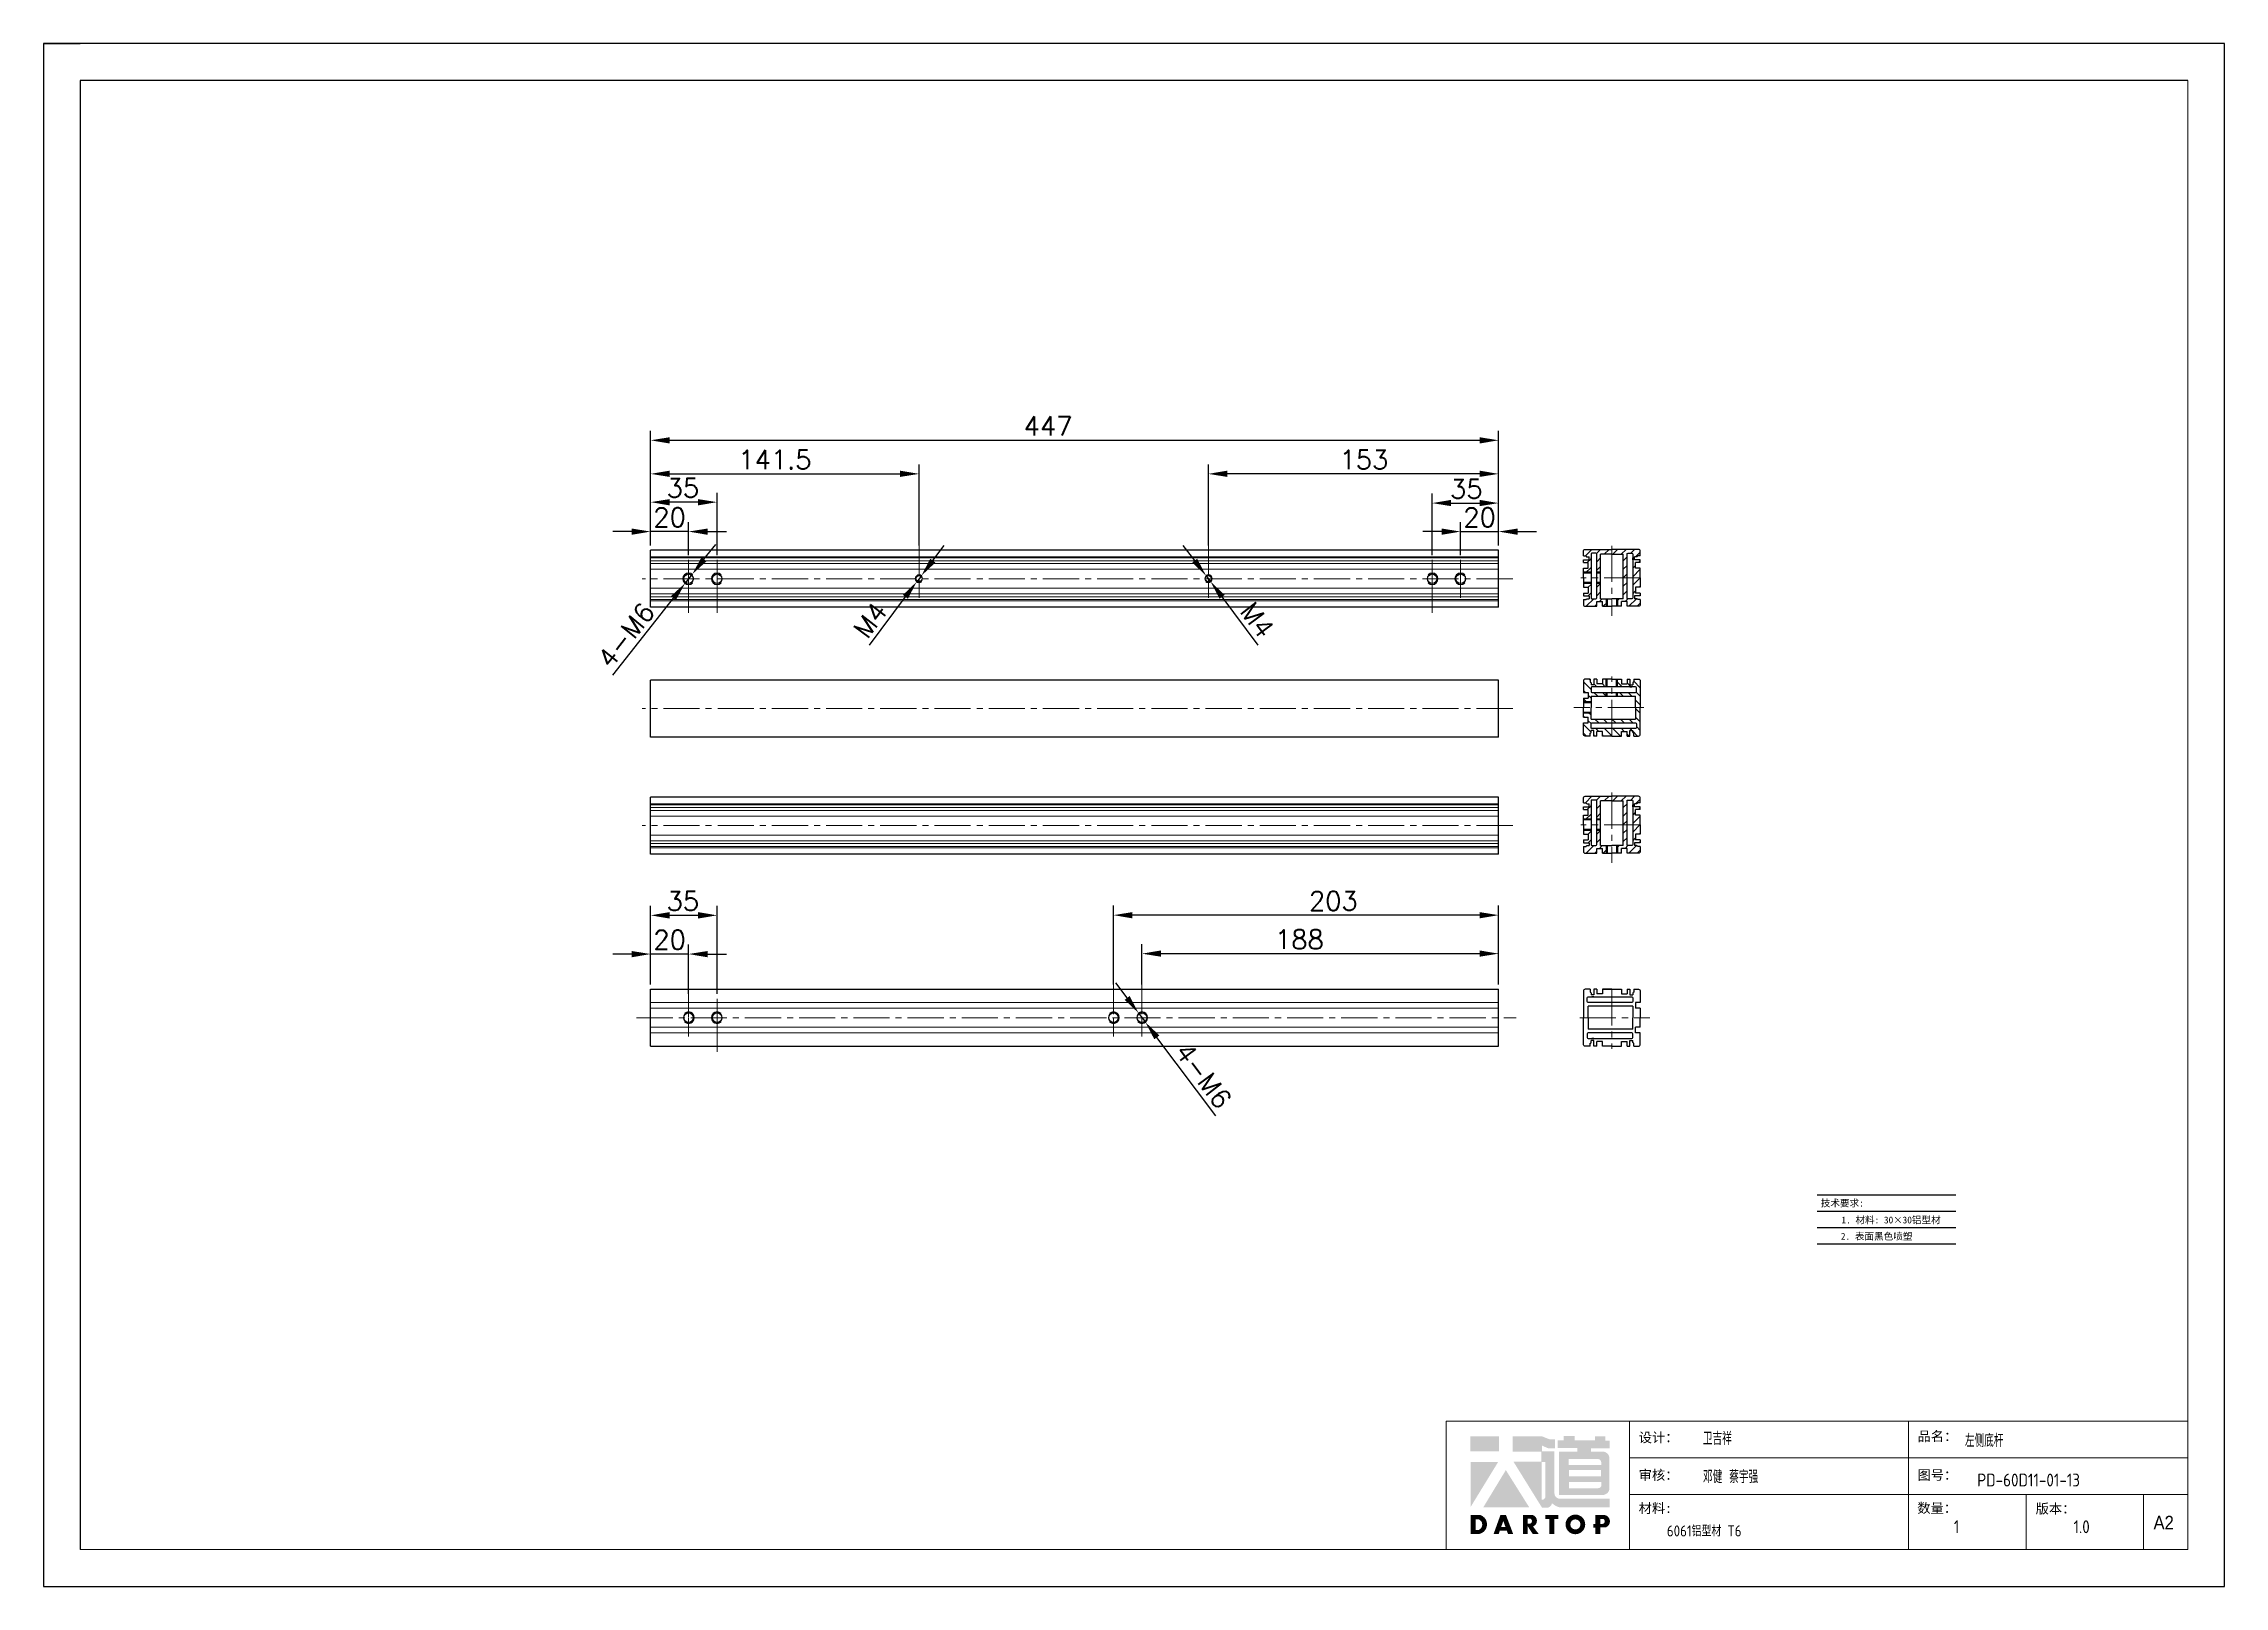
# Model space of a CAD drawing. Header units: millimetres. Extents: x -30327 to 34858, y 4015 to 75103.
# Drawn here: x 15160 to 16309, y 60062 to 60875 of the extents above; entities that cross this region are included whole.
import ezdxf
from ezdxf.enums import TextEntityAlignment as Align

# ---------------------------------------------------------------- set-up
doc = ezdxf.new("R2010")
doc.units = ezdxf.units.MM
doc.linetypes.add('CENTER2', pattern=[28.575, 19.05, -3.175, 3.175, -3.175])
doc.layers.add('A-TITLEBLOCK', color=7, linetype='Continuous', lineweight=18)
for name, color, linetype in [('print', 30, 'Continuous'), ('red', 1, 'CENTER2'), ('yellow', 2, 'Continuous')]:
    doc.layers.add(name, color=color, linetype=linetype)
doc.styles.add('GB', font='GBENOR.SHX', dxfattribs={"bigfont": 'gbcbig.shx'})
doc.styles.add('HZ', font='')
doc.styles.add('SLDTEXTSTYLE0', font='simfang.ttf', dxfattribs={"bigfont": 'bigfont'})
doc.styles.add('SLDTEXTSTYLE1', font='Gothic.ttf', dxfattribs={"width": 0.913})
doc.styles.get("Standard").update_dxf_attribs({"font": 'txt', "bigfont": 'gbcbig.shx'})
doc.styles.get('HZ').set_extended_font_data('SimSun')
doc.dimstyles.new('1-4', dxfattribs={"dimscale": 4, "dimtxt": 2.5, "dimasz": 2.5, "dimexe": 1.25, "dimexo": 0.625, "dimtad": 1, "dimdsep": 46, "dimtxsty": 'Standard', "dimcen": 2.5, "dimadec": 0, "dimazin": 0, "dimtfac": 1, "dimtmove": 0, "dimatfit": 3, "dimfxl": 0, "dimarcsym": 0})

msp = doc.modelspace()

# ---------------------------------------------------------------- texts
at = {"style": 'HZ'}
for s, p in [('技术要求:', (16107.6811, 60263.9719)), ('     1. 材料: 30×30铝型材  ', (16129.7102, 60255.0753)), ('    2. 表面黑色喷塑          ', (16133.1808, 60246.4758))]:
    msp.add_text(s, height=3.61179, dxfattribs=at).set_placement(p, align=Align.MIDDLE_CENTER)

# ---------------------------------------------------------------- blocks, each defined once
blk = doc.blocks.new('*D205')
at = {"layer": 'Defpoints', "color": 0, "transparency": 16777216}
for p in [(15926.5, 60665.9), (15479.5, 60607.9), (15926.5, 60607.9)]:
    blk.add_point(p, dxfattribs=at)
at = {"layer": 'yellow', "color": 0, "lineweight": -2, "transparency": 16777216}
for p, q in [((15479.5, 60610.4), (15479.5, 60670.9)), ((15489.5, 60665.9), (15916.5, 60665.9)), ((15926.5, 60610.4), (15926.5, 60670.9))]:
    blk.add_line(p, q, dxfattribs=at)
at = {"layer": 'yellow', "color": 0, "transparency": 16777216}
for points in [[(15489.5, 60667.5), (15489.5, 60664.2), (15479.5, 60665.9)], [(15916.5, 60667.5), (15916.5, 60664.2), (15926.5, 60665.9)]]:
    blk.add_solid(points, dxfattribs=at)
at = {"layer": 'yellow', "color": 0, "lineweight": 9, "transparency": 16777216, "insert": (15689, 60673.4), "char_height": 10, "attachment_point": 5}
blk.add_mtext('447', dxfattribs=at)
blk = doc.blocks.new('*D206')
at = {"layer": 'Defpoints', "color": 0, "transparency": 16777216}
for p in [(15497.7, 60590.6), (15501.4, 60595.3)]:
    blk.add_point(p, dxfattribs=at)
at = {"layer": 'yellow', "color": 0, "lineweight": -2, "transparency": 16777216}
for p, q in [((15507.6, 60603.2), (15513.8, 60611)), ((15501.4, 60595.3), (15497.7, 60590.6)), ((15459.5, 60542.2), (15491.5, 60582.7))]:
    blk.add_line(p, q, dxfattribs=at)
at = {"layer": 'yellow', "color": 0, "transparency": 16777216}
for points in [[(15506.3, 60604.2), (15508.9, 60602.1), (15501.4, 60595.3)], [(15490.2, 60583.8), (15492.8, 60581.7), (15497.7, 60590.6)]]:
    blk.add_solid(points, dxfattribs=at)
at = {"layer": 'yellow', "color": 0, "lineweight": 9, "transparency": 16777216, "insert": (15466.5, 60563.2), "char_height": 10, "attachment_point": 5, "rotation": 51.732}
blk.add_mtext('4-M6', dxfattribs=at)
blk = doc.blocks.new('*D207')
at = {"layer": 'Defpoints', "color": 0, "transparency": 16777216}
for p in [(15479.5, 60617.8), (15479.5, 60607.9), (15499.5, 60602.9)]:
    blk.add_point(p, dxfattribs=at)
at = {"layer": 'yellow', "color": 0, "lineweight": -2, "transparency": 16777216}
for p, q in [((15479.5, 60610.4), (15479.5, 60622.8)), ((15499.5, 60605.4), (15499.5, 60622.8)), ((15469.5, 60617.8), (15459.5, 60617.8)), ((15499.5, 60617.8), (15479.5, 60617.8)), ((15509.5, 60617.8), (15519.5, 60617.8))]:
    blk.add_line(p, q, dxfattribs=at)
at = {"layer": 'yellow', "color": 0, "transparency": 16777216}
for points in [[(15469.5, 60619.4), (15469.5, 60616.1), (15479.5, 60617.8)], [(15509.5, 60619.4), (15509.5, 60616.1), (15499.5, 60617.8)]]:
    blk.add_solid(points, dxfattribs=at)
at = {"layer": 'yellow', "color": 0, "lineweight": 9, "transparency": 16777216, "insert": (15489.5, 60625.3), "char_height": 10, "attachment_point": 5}
blk.add_mtext('20', dxfattribs=at)
blk = doc.blocks.new('*D208')
at = {"layer": 'Defpoints', "color": 0, "transparency": 16777216}
for p in [(15738.5, 60395.4), (15738.5, 60376.7), (15926.5, 60376.7)]:
    blk.add_point(p, dxfattribs=at)
at = {"layer": 'yellow', "color": 0, "lineweight": -2, "transparency": 16777216}
for p, q in [((15738.5, 60379.2), (15738.5, 60400.4)), ((15926.5, 60379.2), (15926.5, 60400.4)), ((15916.5, 60395.4), (15748.5, 60395.4))]:
    blk.add_line(p, q, dxfattribs=at)
at = {"layer": 'yellow', "color": 0, "transparency": 16777216}
for points in [[(15748.5, 60397.1), (15748.5, 60393.8), (15738.5, 60395.4)], [(15916.5, 60397.1), (15916.5, 60393.8), (15926.5, 60395.4)]]:
    blk.add_solid(points, dxfattribs=at)
at = {"layer": 'yellow', "color": 0, "lineweight": 9, "transparency": 16777216, "insert": (15821.5, 60402.9), "char_height": 10, "attachment_point": 5}
blk.add_mtext('188', dxfattribs=at)
blk = doc.blocks.new('*D209')
at = {"layer": 'Defpoints', "color": 0, "transparency": 16777216}
for p in [(15736.7, 60364.1), (15740.3, 60359.3)]:
    blk.add_point(p, dxfattribs=at)
at = {"layer": 'yellow', "color": 0, "lineweight": -2, "transparency": 16777216}
for p, q in [((15730.7, 60372.1), (15724.7, 60380.1)), ((15736.7, 60364.1), (15740.3, 60359.3)), ((15777.4, 60310), (15746.3, 60351.3))]:
    blk.add_line(p, q, dxfattribs=at)
at = {"layer": 'yellow', "color": 0, "transparency": 16777216}
for points in [[(15732, 60373.1), (15729.4, 60371.1), (15736.7, 60364.1)], [(15747.7, 60352.3), (15745, 60350.3), (15740.3, 60359.3)]]:
    blk.add_solid(points, dxfattribs=at)
at = {"layer": 'yellow', "color": 0, "lineweight": 9, "transparency": 16777216, "insert": (15770.9, 60331.1), "char_height": 10, "attachment_point": 5, "rotation": 306.9424}
blk.add_mtext('4-M6', dxfattribs=at)
blk = doc.blocks.new('*D210')
at = {"layer": 'Defpoints', "color": 0, "transparency": 16777216}
for p in [(15926.5, 60617.8), (15926.5, 60607.9), (15906.5, 60602.9)]:
    blk.add_point(p, dxfattribs=at)
at = {"layer": 'yellow', "color": 0, "lineweight": -2, "transparency": 16777216}
for p, q in [((15906.5, 60605.4), (15906.5, 60622.8)), ((15926.5, 60610.4), (15926.5, 60622.8)), ((15896.5, 60617.8), (15886.5, 60617.8)), ((15906.5, 60617.8), (15926.5, 60617.8)), ((15936.5, 60617.8), (15946.5, 60617.8))]:
    blk.add_line(p, q, dxfattribs=at)
at = {"layer": 'yellow', "color": 0, "transparency": 16777216}
for points in [[(15896.5, 60619.4), (15896.5, 60616.1), (15906.5, 60617.8)], [(15936.5, 60619.4), (15936.5, 60616.1), (15926.5, 60617.8)]]:
    blk.add_solid(points, dxfattribs=at)
at = {"layer": 'yellow', "color": 0, "lineweight": 9, "transparency": 16777216, "insert": (15916.5, 60625.3), "char_height": 10, "attachment_point": 5}
blk.add_mtext('20', dxfattribs=at)
blk = doc.blocks.new('*D211')
at = {"layer": 'Defpoints', "color": 0, "transparency": 16777216}
for p in [(15479.5, 60395.2), (15479.5, 60376.7), (15499.5, 60371.7)]:
    blk.add_point(p, dxfattribs=at)
at = {"layer": 'yellow', "color": 0, "lineweight": -2, "transparency": 16777216}
for p, q in [((15469.5, 60395.2), (15459.5, 60395.2)), ((15479.5, 60379.2), (15479.5, 60400.2)), ((15499.5, 60395.2), (15479.5, 60395.2)), ((15499.5, 60374.2), (15499.5, 60400.2)), ((15509.5, 60395.2), (15519.5, 60395.2))]:
    blk.add_line(p, q, dxfattribs=at)
at = {"layer": 'yellow', "color": 0, "transparency": 16777216}
for points in [[(15469.5, 60396.8), (15469.5, 60393.5), (15479.5, 60395.2)], [(15509.5, 60396.8), (15509.5, 60393.5), (15499.5, 60395.2)]]:
    blk.add_solid(points, dxfattribs=at)
at = {"layer": 'yellow', "color": 0, "lineweight": 9, "transparency": 16777216, "insert": (15489.5, 60402.7), "char_height": 10, "attachment_point": 5}
blk.add_mtext('20', dxfattribs=at)
blk = doc.blocks.new('*D438')
at = {"layer": 'Defpoints', "color": 0, "transparency": 16777216}
for p in [(15479.5, 60633.3), (15479.5, 60610.4), (15514.5, 60602.9)]:
    blk.add_point(p, dxfattribs=at)
at = {"layer": 'yellow', "color": 0, "lineweight": -2, "transparency": 16777216}
for p, q in [((15479.5, 60612.9), (15479.5, 60638.3)), ((15504.5, 60633.3), (15489.5, 60633.3)), ((15514.5, 60605.4), (15514.5, 60638.3))]:
    blk.add_line(p, q, dxfattribs=at)
at = {"layer": 'yellow', "color": 0, "transparency": 16777216}
for points in [[(15489.5, 60634.9), (15489.5, 60631.6), (15479.5, 60633.3)], [(15504.5, 60634.9), (15504.5, 60631.6), (15514.5, 60633.3)]]:
    blk.add_solid(points, dxfattribs=at)
at = {"layer": 'yellow', "color": 0, "lineweight": 9, "transparency": 16777216, "insert": (15496.5, 60640.8), "char_height": 10, "attachment_point": 5}
blk.add_mtext('35', dxfattribs=at)
blk = doc.blocks.new('*D439')
at = {"layer": 'Defpoints', "color": 0, "transparency": 16777216}
for p in [(15926.5, 60632.8), (15926.5, 60610.4), (15891.5, 60602.9)]:
    blk.add_point(p, dxfattribs=at)
at = {"layer": 'yellow', "color": 0, "lineweight": -2, "transparency": 16777216}
for p, q in [((15891.5, 60605.4), (15891.5, 60637.8)), ((15901.5, 60632.8), (15916.5, 60632.8)), ((15926.5, 60612.9), (15926.5, 60637.8))]:
    blk.add_line(p, q, dxfattribs=at)
at = {"layer": 'yellow', "color": 0, "transparency": 16777216}
for points in [[(15901.5, 60634.5), (15901.5, 60631.2), (15891.5, 60632.8)], [(15916.5, 60634.5), (15916.5, 60631.2), (15926.5, 60632.8)]]:
    blk.add_solid(points, dxfattribs=at)
at = {"layer": 'yellow', "color": 0, "lineweight": 9, "transparency": 16777216, "insert": (15909.5, 60640.3), "char_height": 10, "attachment_point": 5}
blk.add_mtext('35', dxfattribs=at)
blk = doc.blocks.new('*D440')
at = {"layer": 'Defpoints', "color": 0, "transparency": 16777216}
for p in [(15479.5, 60415.6), (15479.5, 60379.2), (15514.5, 60371.7)]:
    blk.add_point(p, dxfattribs=at)
at = {"layer": 'yellow', "color": 0, "lineweight": -2, "transparency": 16777216}
for p, q in [((15479.5, 60381.7), (15479.5, 60420.6)), ((15504.5, 60415.6), (15489.5, 60415.6)), ((15514.5, 60374.2), (15514.5, 60420.6))]:
    blk.add_line(p, q, dxfattribs=at)
at = {"layer": 'yellow', "color": 0, "transparency": 16777216}
for points in [[(15489.5, 60417.3), (15489.5, 60413.9), (15479.5, 60415.6)], [(15504.5, 60417.3), (15504.5, 60413.9), (15514.5, 60415.6)]]:
    blk.add_solid(points, dxfattribs=at)
at = {"layer": 'yellow', "color": 0, "lineweight": 9, "transparency": 16777216, "insert": (15496.5, 60423.1), "char_height": 10, "attachment_point": 5}
blk.add_mtext('35', dxfattribs=at)
blk = doc.blocks.new('*D461')
at = {"layer": 'Defpoints', "color": 0, "transparency": 16777216}
for p in [(15723.5, 60415.7), (15723.5, 60376.7), (15926.5, 60376.7)]:
    blk.add_point(p, dxfattribs=at)
at = {"layer": 'yellow', "color": 0, "lineweight": -2, "transparency": 16777216}
for p, q in [((15723.5, 60379.2), (15723.5, 60420.7)), ((15916.5, 60415.7), (15733.5, 60415.7)), ((15926.5, 60379.2), (15926.5, 60420.7))]:
    blk.add_line(p, q, dxfattribs=at)
at = {"layer": 'yellow', "color": 0, "transparency": 16777216}
for points in [[(15733.5, 60417.3), (15733.5, 60414), (15723.5, 60415.7)], [(15916.5, 60417.3), (15916.5, 60414), (15926.5, 60415.7)]]:
    blk.add_solid(points, dxfattribs=at)
at = {"layer": 'yellow', "color": 0, "lineweight": 9, "transparency": 16777216, "insert": (15839.4, 60423.2), "char_height": 10, "attachment_point": 5}
blk.add_mtext('203', dxfattribs=at)
blk = doc.blocks.new('*D1189')
at = {"layer": 'Defpoints', "color": 0, "transparency": 16777216}
for p in [(15621, 60648.2), (15479.5, 60607.9), (15621, 60607.9)]:
    blk.add_point(p, dxfattribs=at)
at = {"layer": 'yellow', "color": 0, "lineweight": -2, "transparency": 16777216}
for p, q in [((15479.5, 60610.4), (15479.5, 60653.2)), ((15621, 60610.4), (15621, 60653.2)), ((15489.5, 60648.2), (15611, 60648.2))]:
    blk.add_line(p, q, dxfattribs=at)
at = {"layer": 'yellow', "color": 0, "transparency": 16777216}
for points in [[(15489.5, 60649.9), (15489.5, 60646.6), (15479.5, 60648.2)], [(15611, 60649.9), (15611, 60646.6), (15621, 60648.2)]]:
    blk.add_solid(points, dxfattribs=at)
at = {"layer": 'yellow', "color": 0, "lineweight": 9, "transparency": 16777216, "insert": (15545, 60655.7), "char_height": 10, "attachment_point": 5}
blk.add_mtext('141.5', dxfattribs=at)
blk = doc.blocks.new('*D1190')
at = {"layer": 'Defpoints', "color": 0, "transparency": 16777216}
for p in [(15619.8, 60591.4), (15622.2, 60594.5)]:
    blk.add_point(p, dxfattribs=at)
at = {"layer": 'yellow', "color": 0, "lineweight": -2, "transparency": 16777216}
for p, q in [((15628.2, 60602.5), (15634.2, 60610.5)), ((15622.2, 60594.5), (15619.8, 60591.4)), ((15594.8, 60558), (15613.8, 60583.4))]:
    blk.add_line(p, q, dxfattribs=at)
at = {"layer": 'yellow', "color": 0, "transparency": 16777216}
for points in [[(15626.9, 60603.5), (15629.6, 60601.5), (15622.2, 60594.5)], [(15612.5, 60584.4), (15615.1, 60582.4), (15619.8, 60591.4)]]:
    blk.add_solid(points, dxfattribs=at)
at = {"layer": 'yellow', "color": 0, "lineweight": 9, "transparency": 16777216, "insert": (15595.3, 60571.2), "char_height": 10, "attachment_point": 5, "rotation": 53.0576}
blk.add_mtext('M4', dxfattribs=at)
blk = doc.blocks.new('*D1191')
at = {"layer": 'Defpoints', "color": 0, "transparency": 16777216}
for p in [(15773.5, 60648.2), (15773.5, 60607.9), (15926.5, 60607.9)]:
    blk.add_point(p, dxfattribs=at)
at = {"layer": 'yellow', "color": 0, "lineweight": -2, "transparency": 16777216}
for p, q in [((15773.5, 60610.4), (15773.5, 60653.2)), ((15926.5, 60610.4), (15926.5, 60653.2)), ((15916.5, 60648.2), (15783.5, 60648.2))]:
    blk.add_line(p, q, dxfattribs=at)
at = {"layer": 'yellow', "color": 0, "transparency": 16777216}
for points in [[(15783.5, 60649.9), (15783.5, 60646.6), (15773.5, 60648.2)], [(15916.5, 60649.9), (15916.5, 60646.6), (15926.5, 60648.2)]]:
    blk.add_solid(points, dxfattribs=at)
at = {"layer": 'yellow', "color": 0, "lineweight": 9, "transparency": 16777216, "insert": (15855.5, 60655.7), "char_height": 10, "attachment_point": 5}
blk.add_mtext('153', dxfattribs=at)
blk = doc.blocks.new('*D1192')
at = {"layer": 'Defpoints', "color": 0, "transparency": 16777216}
for p in [(15772.3, 60594.5), (15774.7, 60591.4)]:
    blk.add_point(p, dxfattribs=at)
at = {"layer": 'yellow', "color": 0, "lineweight": -2, "transparency": 16777216}
for p, q in [((15766.3, 60602.5), (15760.3, 60610.5)), ((15772.3, 60594.5), (15774.7, 60591.4)), ((15799.8, 60558), (15780.7, 60583.4))]:
    blk.add_line(p, q, dxfattribs=at)
at = {"layer": 'yellow', "color": 0, "transparency": 16777216}
for points in [[(15767.6, 60603.5), (15765, 60601.5), (15772.3, 60594.5)], [(15782.1, 60584.4), (15779.4, 60582.4), (15774.7, 60591.4)]]:
    blk.add_solid(points, dxfattribs=at)
at = {"layer": 'yellow', "color": 0, "lineweight": 9, "transparency": 16777216, "insert": (15799.2, 60571.2), "char_height": 10, "attachment_point": 5, "rotation": 306.9424}
blk.add_mtext('M4', dxfattribs=at)
blk = doc.blocks.new('Dartop Logo')
at = {"true_color": 0xc40018}
h = blk.add_hatch(color=12, dxfattribs=at)
h.set_gradient(color1=(196, 0, 24), color2=(196, 0, 24), tint=1)
h.paths.add_polyline_path([(30.39, -3.87), (33.08, -5.04), (35.99, -5.04), (35.99, -1.19), (33.59, -1.19), (30.46, 0.05), (17.94, 0.05), (17.94, -6.46), (30.12, -6.46), (30.12, -6.59), (30.12, -10.75), (18.31, -10.75), (30.46, -30.31), (32.87, -30.31, 0.279375), (34.63, -28.6), (34.63, -28.51), (34.84, -28.51, 0.143145), (38.15, -30.2), (59.27, -30.2), (59.27, -26.49), (38.06, -26.49, -0.414214), (35.75, -24.18), (35.75, -6.26), (30.39, -6.26)])
h.paths.add_polyline_path([(30.25, -10.84), (31.8, -10.84), (31.8, -26.02, -0.088936), (30.9, -26.94), (30.24, -26.94)], flags=16)
h = blk.add_hatch(color=12, dxfattribs=at)
h.set_gradient(color1=(196, 0, 24), color2=(196, 0, 24), tint=1)
h.paths.add_polyline_path([(59.24, -1.73), (57.36, -1.73), (57.36, 0.06), (53.06, 0.06), (53.06, -1.64), (44.29, -1.64), (44.29, 0.15), (39.7, 0.15), (39.7, -1.67), (37.16, -1.67), (37.16, -4.97), (45.54, -4.97), (45.54, -6.42), (37.73, -6.42), (37.73, -24.88), (56.26, -24.88, 0.414214), (59.15, -21.99), (59.15, -9.35, 0.414214), (56.26, -6.46), (51.36, -6.46), (51.36, -5.03), (59.24, -5.03)])
h.paths.add_polyline_path([(54.21, -9.59, -0.414214), (55.66, -11.04), (55.66, -12.1), (41.79, -12.1), (41.79, -9.59)], flags=16)
h.paths.add_polyline_path([(55.57, -14.33), (55.57, -17.01), (41.88, -17.01), (41.88, -14.33)], flags=16)
h.paths.add_polyline_path([(55.75, -19.43), (55.75, -20.57, -0.414214), (54.3, -22.02), (41.88, -22.02), (41.88, -19.43)], flags=16)
h = blk.add_hatch(color=12, dxfattribs=at)
h.set_gradient(color1=(196, 0, 24), color2=(196, 0, 24), tint=1)
h.paths.add_polyline_path([(12.18, 0), (0, 0), (0, -6.37), (12.18, -6.37)])
h = blk.add_hatch(color=12, dxfattribs=at)
h.set_gradient(color1=(196, 0, 24), color2=(196, 0, 24), tint=1)
h.paths.add_polyline_path([(11.79, -10.83), (0.03, -10.83), (0.03, -30.03)])
h = blk.add_hatch(color=12, dxfattribs=at)
h.set_gradient(color1=(196, 0, 24), color2=(196, 0, 24), tint=1)
h.paths.add_polyline_path([(15.05, -14.31), (5.44, -30.15), (25.01, -30.15)])
at = {"true_color": 0x646464}
h = blk.add_hatch(color=251, dxfattribs=at)
h.set_gradient(color1=(100, 100, 100), color2=(100, 100, 100), tint=1)
h.paths.add_polyline_path([(4.15, -33.43), (0.11, -33.43), (0.11, -41.5), (3.51, -41.5, 0.793016)])
h.paths.add_polyline_path([(3.57, -39.73), (2.16, -39.73), (2.16, -35.19), (3.42, -35.19, -0.671361)], flags=16)
h = blk.add_hatch(color=251, dxfattribs=at)
h.set_gradient(color1=(100, 100, 100), color2=(100, 100, 100), tint=1)
h.paths.add_polyline_path([(15.08, -33.36), (12.78, -33.36), (9.82, -41.51), (12, -41.51), (12.51, -40.06), (15.46, -40.06), (15.99, -41.52), (18.19, -41.52)])
h.paths.add_polyline_path([(14.9, -38.51), (13.07, -38.51), (13.97, -35.95)], flags=16)
h = blk.add_hatch(color=251, dxfattribs=at)
h.set_gradient(color1=(100, 100, 100), color2=(100, 100, 100), tint=1)
h.paths.add_polyline_path([(26.27, -33.36), (22.3, -33.36), (22.3, -41.51), (24.4, -41.51), (24.4, -38.28), (26.55, -41.54), (29.09, -41.54), (26.61, -38.3, 0.744055)])
h.paths.add_polyline_path([(24.38, -37.08), (24.38, -34.94), (25.32, -34.94, -0.796809), (25.3, -37.08)], flags=16)
h = blk.add_hatch(color=251, dxfattribs=at)
h.set_gradient(color1=(100, 100, 100), color2=(100, 100, 100), tint=1)
h.paths.add_polyline_path([(37.44, -33.4), (31.88, -33.4), (31.88, -35.16), (33.61, -35.16), (33.61, -41.52), (35.69, -41.52), (35.69, -35.16), (37.44, -35.16)])
h = blk.add_hatch(color=251, dxfattribs=at)
h.set_gradient(color1=(100, 100, 100), color2=(100, 100, 100), tint=1)
h.paths.add_polyline_path([(40.46, -37.41, 1), (48.83, -37.41, 1)])
h.paths.add_polyline_path([(46.8, -37.41, -1), (42.5, -37.41, -1)], flags=16)
h = blk.add_hatch(color=251, dxfattribs=at)
h.set_gradient(color1=(100, 100, 100), color2=(100, 100, 100), tint=1)
h.paths.add_polyline_path([(56.85, -33.38), (56.73, -33.38), (53.19, -33.38), (53.19, -37.19), (52.26, -37.19), (52.26, -38.73), (53.18, -38.73), (53.18, -41.5), (55.24, -41.5), (55.24, -38.72), (57.51, -38.72, 0.812304)])
h.paths.add_polyline_path([(55.21, -37.18), (55.21, -35.05), (56.39, -35.05, -0.778213), (56.27, -37.18)], flags=16)
blk = doc.blocks.new('DT-A2-TITLE')
for p, q in [((594, 420), (0, 420)), ((0, 420), (0, 420)), ((0, 420), (0, 0)), ((0, 420), (10, 420)), ((594, 0), (594, 420)), ((10, 410), (10, 10)), ((584, 410), (10, 410))]:
    blk.add_line(p, q)
at = {"layer": 'A-TITLEBLOCK', "color": 7}
for p, q in [((584, 410), (584, 10)), ((594, 0), (594, 297)), ((382, 10), (382, 45)), ((584, 45), (382, 45)), ((432, 45), (432, 10)), ((508, 45), (508, 10)), ((584, 35), (432, 35)), ((432, 25), (584.08, 25)), ((540, 10), (540, 25)), ((572, 10), (572, 25)), ((10, 10), (584, 10)), ((0, 0), (594, 0))]:
    blk.add_line(p, q, dxfattribs=at)
at = {"layer": 'A-TITLEBLOCK', "xscale": 0.6400000000000001, "yscale": 0.6400000000000001, "zscale": 0.6400000000000001}
blk.add_blockref('Dartop Logo', (388.65, 40.81), dxfattribs=at)
at = {"style": 'GB'}
for tag, p, height in [('#设计', (451.96, 38.52), 3.5), ('#品名', (523.32, 37.95), 3.5), ('#审核', (451.99, 28.1), 3.5), ('#图号', (526.67, 27.2), 3.5), ('#数量', (520.33, 14.51), 3.5), ('#版本', (552.92, 14.47), 3.5), ('#材料说明', (442.15, 13.59), 3)]:
    blk.add_attdef(tag, p, '', height=height, dxfattribs=at)
at = {"layer": 'A-TITLEBLOCK', "color": 7, "attachment_point": 1}
for s, insert, char_height, style in [('设计：', (434.47, 41.87), 2.646, 'SLDTEXTSTYLE0'), ('品名：', (510.43, 42.19), 2.646, 'SLDTEXTSTYLE0'), ('审核：', (434.47, 31.64), 2.646, 'SLDTEXTSTYLE0'), ('图号：', (510.4, 31.66), 2.646, 'SLDTEXTSTYLE0'), ('材料:', (434.47, 22.62), 2.646, 'SLDTEXTSTYLE0'), ('数量：', (510.35, 22.64), 2.646, 'SLDTEXTSTYLE0'), ('版本：', (542.59, 22.48), 2.646, 'SLDTEXTSTYLE0'), ('A2', (574.7, 19.21), 3.704, 'SLDTEXTSTYLE1')]:
    blk.add_mtext(s, dxfattribs=dict(at, insert=insert, char_height=char_height, style=style))

# ---------------------------------------------------------------- dimensions: what is measured, and where the dimension line sits
at = {"layer": 'yellow', "lineweight": 9}
for base, p1, p2, picture, middle in [((15926.512, 60665.8655), (15479.512, 60607.9489), (15926.512, 60607.9489), '*D205', (15689.012, 60665.8655)), ((15621.012, 60648.2208), (15479.512, 60607.9489), (15621.012, 60607.9489), '*D1189', (15545.012, 60648.2208)), ((15479.512, 60633.2642), (15514.512, 60602.9489), (15479.512, 60610.4489), '*D438', (15496.512, 60633.2642)), ((15479.512, 60617.7618), (15499.512, 60602.9489), (15479.512, 60607.9489), '*D207', (15489.512, 60617.7618)), ((15479.512, 60415.6029), (15514.512, 60371.6707), (15479.512, 60379.1707), '*D440', (15496.512, 60415.6029)), ((15479.512, 60395.1659), (15499.512, 60371.6707), (15479.512, 60376.6707), '*D211', (15489.512, 60395.1659))]:
    dim = msp.add_linear_dim(base=base, p1=p1, p2=p2, dimstyle='1-4', dxfattribs=at)
    dim.commit()
    dim.dimension.update_dxf_attribs({"geometry": picture, "text_midpoint": middle, "dimtype": 160})
for base, p1, p2, picture, middle in [((15773.512, 60648.2208), (15926.512, 60607.9489), (15773.512, 60607.9489), '*D1191', (15855.512, 60648.2208)), ((15926.512, 60632.8313), (15891.512, 60602.9489), (15926.512, 60610.4489), '*D439', (15909.512, 60632.8313)), ((15926.512, 60617.7606), (15906.512, 60602.9489), (15926.512, 60607.9489), '*D210', (15916.512, 60617.7606)), ((15723.512, 60415.6751), (15926.512, 60376.6707), (15723.512, 60376.6707), '*D461', (15839.4418, 60415.6751)), ((15738.512, 60395.4222), (15926.512, 60376.6707), (15738.512, 60376.6707), '*D208', (15821.512, 60395.4222))]:
    dim = msp.add_linear_dim(base=base, p1=p1, p2=p2, angle=180, dimstyle='1-4', dxfattribs=at)
    dim.commit()
    dim.dimension.update_dxf_attribs({"geometry": picture, "text_midpoint": middle, "dimtype": 160})
for p1, p2, text, picture, middle in [((15501.37, 60595.3043), (15497.6539, 60590.5936), '4-M6', '*D206', (15466.4758, 60563.1794)), ((15622.214, 60594.5474), (15619.8099, 60591.3505), 'M4', '*D1190', (15595.2844, 60571.2148)), ((15772.3099, 60594.5474), (15774.714, 60591.3505), 'M4', '*D1192', (15799.2395, 60571.2148)), ((15736.7089, 60364.0685), (15740.315, 60359.273), '4-M6', '*D209', (15770.8506, 60331.145))]:
    dim = msp.add_diameter_dim_2p(p1=p1, p2=p2, text=text, dimstyle='1-4', dxfattribs=at)
    dim.commit()
    dim.dimension.update_dxf_attribs({"geometry": picture, "text_midpoint": middle})

# ---------------------------------------------------------------- hatches: boundary and pattern name
at = {"layer": 'yellow', "lineweight": 9}
h = msp.add_hatch(dxfattribs=at)
h.set_pattern_fill('ANSI31', color=256, style=0)
h.set_pattern_definition([(45, (14736.9184, 59773.7194), (-2.245064, 2.245064), [])])
h.paths.add_polyline_path([(15980.2235, 60605.9322), (15986.2235, 60605.9322), (15986.2235, 60608.4322), (15972.2235, 60608.4322, 0.414213562), (15971.2235, 60607.4322), (15971.2235, 60604.9322), (15972.7235, 60604.9322, 0.414213562), (15973.2235, 60604.4322), (15973.7235, 60604.4322), (15974.2235, 60604.4322), (15974.2235, 60602.9322), (15971.2235, 60602.9322), (15971.2235, 60601.4322), (15973.7235, 60601.4322), (15973.7235, 60598.4322), (15971.2235, 60598.4322), (15971.2235, 60596.4322), (15975.2235, 60596.4322), (15975.2235, 60605.9322, -0.414213562), (15975.7235, 60606.4322), (15977.7235, 60606.4322, -0.414213562), (15978.2235, 60605.9322), (15978.2235, 60596.4322), (15980.2235, 60596.4322)])
h.paths.add_polyline_path([(15994.2235, 60605.9322, -0.414213562), (15994.7235, 60606.4322), (15996.7235, 60606.4322, -0.414213562), (15997.2235, 60605.9322), (15997.2235, 60593.4322), (16001.2235, 60593.4322), (16001.2235, 60598.4322), (15998.7235, 60598.4322), (15998.7235, 60601.4322), (16001.2235, 60601.4322), (16001.2235, 60602.9322), (15998.2235, 60602.9322), (15998.2235, 60604.4322), (15998.7235, 60604.4322), (15999.2235, 60604.4322, 0.414213562), (15999.7235, 60604.9322), (16001.2235, 60604.9322), (16001.2235, 60607.4322, 0.414213562), (16000.2235, 60608.4322), (15986.2235, 60608.4322), (15986.2235, 60605.9322), (15992.2235, 60605.9322), (15992.2235, 60593.4322), (15994.2235, 60593.4322)])
h.paths.add_polyline_path([(16001.2235, 60593.4322), (15997.2235, 60593.4322), (15997.2235, 60582.9322, -0.414213562), (15996.7235, 60582.4322), (15994.7235, 60582.4322, -0.414213562), (15994.2235, 60582.9322), (15994.2235, 60593.4322), (15992.2235, 60593.4322), (15992.2235, 60582.4322), (15991.2235, 60582.4322), (15989.2235, 60582.4322), (15989.2235, 60578.4322), (15991.2235, 60578.4322), (15991.2235, 60580.9322), (15994.2235, 60580.9322), (15994.2235, 60578.4322), (16000.2235, 60578.4322, 0.414213562), (16001.2235, 60579.4322), (16001.2235, 60581.9322), (15999.7235, 60581.9322, 0.414213562), (15999.2235, 60582.4322), (15998.7235, 60582.4322), (15998.2235, 60582.4322), (15998.2235, 60583.9322), (16001.2235, 60583.9322), (16001.2235, 60585.4322), (15998.7235, 60585.4322), (15998.7235, 60588.4322), (16001.2235, 60588.4322)])
h.paths.add_polyline_path([(15989.2235, 60582.4322), (15988.7235, 60582.4322), (15988.7235, 60578.4322), (15989.2235, 60578.4322)])
h.paths.add_polyline_path([(15983.7235, 60582.4322), (15983.2235, 60582.4322), (15983.2235, 60578.4322), (15983.7235, 60578.4322)])
h.paths.add_polyline_path([(15983.2235, 60582.4322), (15981.2235, 60582.4322), (15980.2235, 60582.4322), (15980.2235, 60590.4322), (15978.2235, 60590.4322), (15978.2235, 60582.9322, -0.414213562), (15977.7235, 60582.4322), (15975.7235, 60582.4322, -0.414213562), (15975.2235, 60582.9322), (15975.2235, 60583.9322), (15975.2235, 60590.4322), (15971.2235, 60590.4322), (15971.2235, 60588.4322), (15973.7235, 60588.4322), (15973.7235, 60585.4322), (15971.2235, 60585.4322), (15971.2235, 60583.9322), (15974.2235, 60583.9322), (15974.2235, 60582.4322), (15973.7235, 60582.4322), (15973.2235, 60582.4322, 0.414213562), (15972.7235, 60581.9322), (15971.2235, 60581.9322), (15971.2235, 60579.4322, 0.414213562), (15972.2235, 60578.4322), (15978.2235, 60578.4322), (15978.2235, 60580.9322), (15981.2235, 60580.9322), (15981.2235, 60578.4322), (15983.2235, 60578.4322)])
h.paths.add_polyline_path([(15980.2235, 60590.9322), (15978.2235, 60590.9322), (15978.2235, 60590.4322), (15980.2235, 60590.4322)])
h.paths.add_polyline_path([(15975.2235, 60590.9322), (15971.2235, 60590.9322), (15971.2235, 60590.4322), (15975.2235, 60590.4322)])
h.paths.add_polyline_path([(15975.2235, 60596.4322), (15971.2235, 60596.4322), (15971.2235, 60595.9322), (15975.2235, 60595.9322)])
h.paths.add_polyline_path([(15980.2235, 60596.4322), (15978.2235, 60596.4322), (15978.2235, 60595.9322), (15980.2235, 60595.9322)])
h = msp.add_hatch(dxfattribs=at)
h.set_pattern_fill('ANSI31', color=256, angle=-90, style=0)
h.set_pattern_definition([(315, (15166.5108, 61774.3452), (2.245064, 2.245064), [])])
h.paths.add_polyline_path([(15998.7235, 60531.0401), (15998.7235, 60525.0401), (16001.2235, 60525.0401), (16001.2235, 60539.0401, 0.414213562), (16000.2235, 60540.0401), (15997.7235, 60540.0401), (15997.7235, 60538.5401, 0.414213562), (15997.2235, 60538.0401), (15997.2235, 60537.5401), (15997.2235, 60537.0401), (15995.7235, 60537.0401), (15995.7235, 60540.0401), (15994.2235, 60540.0401), (15994.2235, 60537.5401), (15991.2235, 60537.5401), (15991.2235, 60540.0401), (15989.2235, 60540.0401), (15989.2235, 60536.0401), (15998.7235, 60536.0401, -0.414213562), (15999.2235, 60535.5401), (15999.2235, 60533.5401, -0.414213562), (15998.7235, 60533.0401), (15989.2235, 60533.0401), (15989.2235, 60531.0401)])
h.paths.add_polyline_path([(15998.7235, 60517.0401, -0.414213562), (15999.2235, 60516.5401), (15999.2235, 60514.5401, -0.414213562), (15998.7235, 60514.0401), (15986.2235, 60514.0401), (15986.2235, 60510.0401), (15991.2235, 60510.0401), (15991.2235, 60512.5401), (15994.2235, 60512.5401), (15994.2235, 60510.0401), (15995.7235, 60510.0401), (15995.7235, 60513.0401), (15997.2235, 60513.0401), (15997.2235, 60512.5401), (15997.2235, 60512.0401, 0.414213562), (15997.7235, 60511.5401), (15997.7235, 60510.0401), (16000.2235, 60510.0401, 0.414213562), (16001.2235, 60511.0401), (16001.2235, 60525.0401), (15998.7235, 60525.0401), (15998.7235, 60519.0401), (15986.2235, 60519.0401), (15986.2235, 60517.0401)])
h.paths.add_polyline_path([(15986.2235, 60510.0401), (15986.2235, 60514.0401), (15975.7235, 60514.0401, -0.414213562), (15975.2235, 60514.5401), (15975.2235, 60516.5401, -0.414213562), (15975.7235, 60517.0401), (15986.2235, 60517.0401), (15986.2235, 60519.0401), (15975.2235, 60519.0401), (15975.2235, 60520.0401), (15975.2235, 60522.0401), (15971.2235, 60522.0401), (15971.2235, 60520.0401), (15973.7235, 60520.0401), (15973.7235, 60517.0401), (15971.2235, 60517.0401), (15971.2235, 60511.0401, 0.414213562), (15972.2235, 60510.0401), (15974.7235, 60510.0401), (15974.7235, 60511.5401, 0.414213562), (15975.2235, 60512.0401), (15975.2235, 60512.5401), (15975.2235, 60513.0401), (15976.7235, 60513.0401), (15976.7235, 60510.0401), (15978.2235, 60510.0401), (15978.2235, 60512.5401), (15981.2235, 60512.5401), (15981.2235, 60510.0401)])
h.paths.add_polyline_path([(15975.2235, 60522.0401), (15975.2235, 60522.5401), (15971.2235, 60522.5401), (15971.2235, 60522.0401)])
h.paths.add_polyline_path([(15975.2235, 60527.5401), (15975.2235, 60528.0401), (15971.2235, 60528.0401), (15971.2235, 60527.5401)])
h.paths.add_polyline_path([(15975.2235, 60528.0401), (15975.2235, 60530.0401), (15975.2235, 60531.0401), (15983.2235, 60531.0401), (15983.2235, 60533.0401), (15975.7235, 60533.0401, -0.414213562), (15975.2235, 60533.5401), (15975.2235, 60535.5401, -0.414213562), (15975.7235, 60536.0401), (15976.7235, 60536.0401), (15983.2235, 60536.0401), (15983.2235, 60540.0401), (15981.2235, 60540.0401), (15981.2235, 60537.5401), (15978.2235, 60537.5401), (15978.2235, 60540.0401), (15976.7235, 60540.0401), (15976.7235, 60537.0401), (15975.2235, 60537.0401), (15975.2235, 60537.5401), (15975.2235, 60538.0401, 0.414213562), (15974.7235, 60538.5401), (15974.7235, 60540.0401), (15972.2235, 60540.0401, 0.414213562), (15971.2235, 60539.0401), (15971.2235, 60533.0401), (15973.7235, 60533.0401), (15973.7235, 60530.0401), (15971.2235, 60530.0401), (15971.2235, 60528.0401)])
h.paths.add_polyline_path([(15983.7235, 60531.0401), (15983.7235, 60533.0401), (15983.2235, 60533.0401), (15983.2235, 60531.0401)])
h.paths.add_polyline_path([(15983.7235, 60536.0401), (15983.7235, 60540.0401), (15983.2235, 60540.0401), (15983.2235, 60536.0401)])
h.paths.add_polyline_path([(15989.2235, 60536.0401), (15989.2235, 60540.0401), (15988.7235, 60540.0401), (15988.7235, 60536.0401)])
h.paths.add_polyline_path([(15989.2235, 60531.0401), (15989.2235, 60533.0401), (15988.7235, 60533.0401), (15988.7235, 60531.0401)])
h = msp.add_hatch(dxfattribs=at)
h.set_pattern_fill('ANSI31', color=256, style=0)
h.set_pattern_definition([(45, (14736.9184, 59643.6366), (-2.245064, 2.245064), [])])
h.paths.add_polyline_path([(15980.2235, 60475.8493), (15986.2235, 60475.8493), (15986.2235, 60478.3493), (15972.2235, 60478.3493, 0.414213562), (15971.2235, 60477.3493), (15971.2235, 60474.8493), (15972.7235, 60474.8493, 0.414213562), (15973.2235, 60474.3493), (15973.7235, 60474.3493), (15974.2235, 60474.3493), (15974.2235, 60472.8493), (15971.2235, 60472.8493), (15971.2235, 60471.3493), (15973.7235, 60471.3493), (15973.7235, 60468.3493), (15971.2235, 60468.3493), (15971.2235, 60466.3493), (15975.2235, 60466.3493), (15975.2235, 60475.8493, -0.414213562), (15975.7235, 60476.3493), (15977.7235, 60476.3493, -0.414213562), (15978.2235, 60475.8493), (15978.2235, 60466.3493), (15980.2235, 60466.3493)])
h.paths.add_polyline_path([(15994.2235, 60475.8493, -0.414213562), (15994.7235, 60476.3493), (15996.7235, 60476.3493, -0.414213562), (15997.2235, 60475.8493), (15997.2235, 60463.3493), (16001.2235, 60463.3493), (16001.2235, 60468.3493), (15998.7235, 60468.3493), (15998.7235, 60471.3493), (16001.2235, 60471.3493), (16001.2235, 60472.8493), (15998.2235, 60472.8493), (15998.2235, 60474.3493), (15998.7235, 60474.3493), (15999.2235, 60474.3493, 0.414213562), (15999.7235, 60474.8493), (16001.2235, 60474.8493), (16001.2235, 60477.3493, 0.414213562), (16000.2235, 60478.3493), (15986.2235, 60478.3493), (15986.2235, 60475.8493), (15992.2235, 60475.8493), (15992.2235, 60463.3493), (15994.2235, 60463.3493)])
h.paths.add_polyline_path([(16001.2235, 60463.3493), (15997.2235, 60463.3493), (15997.2235, 60452.8493, -0.414213562), (15996.7235, 60452.3493), (15994.7235, 60452.3493, -0.414213562), (15994.2235, 60452.8493), (15994.2235, 60463.3493), (15992.2235, 60463.3493), (15992.2235, 60452.3493), (15991.2235, 60452.3493), (15989.2235, 60452.3493), (15989.2235, 60448.3493), (15991.2235, 60448.3493), (15991.2235, 60450.8493), (15994.2235, 60450.8493), (15994.2235, 60448.3493), (16000.2235, 60448.3493, 0.414213562), (16001.2235, 60449.3493), (16001.2235, 60451.8493), (15999.7235, 60451.8493, 0.414213562), (15999.2235, 60452.3493), (15998.7235, 60452.3493), (15998.2235, 60452.3493), (15998.2235, 60453.8493), (16001.2235, 60453.8493), (16001.2235, 60455.3493), (15998.7235, 60455.3493), (15998.7235, 60458.3493), (16001.2235, 60458.3493)])
h.paths.add_polyline_path([(15989.2235, 60452.3493), (15988.7235, 60452.3493), (15988.7235, 60448.3493), (15989.2235, 60448.3493)])
h.paths.add_polyline_path([(15983.7235, 60452.3493), (15983.2235, 60452.3493), (15983.2235, 60448.3493), (15983.7235, 60448.3493)])
h.paths.add_polyline_path([(15983.2235, 60452.3493), (15981.2235, 60452.3493), (15980.2235, 60452.3493), (15980.2235, 60460.3493), (15978.2235, 60460.3493), (15978.2235, 60452.8493, -0.414213562), (15977.7235, 60452.3493), (15975.7235, 60452.3493, -0.414213562), (15975.2235, 60452.8493), (15975.2235, 60453.8493), (15975.2235, 60460.3493), (15971.2235, 60460.3493), (15971.2235, 60458.3493), (15973.7235, 60458.3493), (15973.7235, 60455.3493), (15971.2235, 60455.3493), (15971.2235, 60453.8493), (15974.2235, 60453.8493), (15974.2235, 60452.3493), (15973.7235, 60452.3493), (15973.2235, 60452.3493, 0.414213562), (15972.7235, 60451.8493), (15971.2235, 60451.8493), (15971.2235, 60449.3493, 0.414213562), (15972.2235, 60448.3493), (15978.2235, 60448.3493), (15978.2235, 60450.8493), (15981.2235, 60450.8493), (15981.2235, 60448.3493), (15983.2235, 60448.3493)])
h.paths.add_polyline_path([(15980.2235, 60460.8493), (15978.2235, 60460.8493), (15978.2235, 60460.3493), (15980.2235, 60460.3493)])
h.paths.add_polyline_path([(15975.2235, 60460.8493), (15971.2235, 60460.8493), (15971.2235, 60460.3493), (15975.2235, 60460.3493)])
h.paths.add_polyline_path([(15975.2235, 60466.3493), (15971.2235, 60466.3493), (15971.2235, 60465.8493), (15975.2235, 60465.8493)])
h.paths.add_polyline_path([(15980.2235, 60466.3493), (15978.2235, 60466.3493), (15978.2235, 60465.8493), (15980.2235, 60465.8493)])

# ---------------------------------------------------------------- linework, layer by layer
for p, q in [((15926.512, 60607.9489), (15479.512, 60607.9489)), ((15479.512, 60577.9489), (15479.512, 60607.9489)), ((15926.512, 60577.9489), (15926.512, 60607.9489)), ((15971.2235, 60604.9322), (15972.7235, 60604.9322)), ((15971.2235, 60601.4322), (15971.2235, 60602.9322)), ((15971.2235, 60602.9322), (15974.2235, 60602.9322)), ((15971.2235, 60601.4322), (15973.7235, 60601.4322)), ((15971.2235, 60593.4322), (15971.2235, 60598.4322)), ((15971.2235, 60598.4322), (15973.7235, 60598.4322)), ((15975.2235, 60596.4322), (15971.2235, 60596.4322)), ((15975.2235, 60595.9322), (15971.2235, 60595.9322)), ((15973.7235, 60604.4322), (15974.2235, 60604.4322)), ((15973.7235, 60598.4322), (15973.7235, 60601.4322)), ((15974.2235, 60602.9322), (15974.2235, 60604.4322)), ((15975.2235, 60602.9322), (15975.2235, 60603.9322)), ((15980.2235, 60596.4322), (15978.2235, 60596.4322)), ((15980.2235, 60595.9322), (15978.2235, 60595.9322)), ((15986.2235, 60605.9322), (15980.2235, 60605.9322)), ((15986.2235, 60605.9322), (15992.2235, 60605.9322)), ((15997.2235, 60602.9322), (15997.2235, 60603.9322)), ((15998.7235, 60604.4322), (15998.2235, 60604.4322)), ((15998.2235, 60602.9322), (15998.2235, 60604.4322)), ((16001.2235, 60602.9322), (15998.2235, 60602.9322)), ((15998.7235, 60598.4322), (15998.7235, 60601.4322)), ((16001.2235, 60601.4322), (15998.7235, 60601.4322)), ((16001.2235, 60598.4322), (15998.7235, 60598.4322)), ((16001.2235, 60604.9322), (15999.7235, 60604.9322)), ((16001.2235, 60601.4322), (16001.2235, 60602.9322)), ((16001.2235, 60593.4322), (16001.2235, 60598.4322)), ((15971.2235, 60593.4322), (15971.2235, 60588.4322)), ((15975.2235, 60590.9322), (15971.2235, 60590.9322)), ((15975.2235, 60590.4322), (15971.2235, 60590.4322)), ((15971.2235, 60588.4322), (15973.7235, 60588.4322)), ((15971.2235, 60585.4322), (15971.2235, 60583.9322)), ((15971.2235, 60585.4322), (15973.7235, 60585.4322)), ((15973.7235, 60588.4322), (15973.7235, 60585.4322)), ((15980.2235, 60590.9322), (15978.2235, 60590.9322)), ((15980.2235, 60590.4322), (15978.2235, 60590.4322)), ((16001.2235, 60588.4322), (15998.7235, 60588.4322)), ((15998.7235, 60588.4322), (15998.7235, 60585.4322)), ((16001.2235, 60585.4322), (15998.7235, 60585.4322)), ((16001.2235, 60593.4322), (16001.2235, 60588.4322)), ((16001.2235, 60585.4322), (16001.2235, 60583.9322)), ((15926.512, 60577.9489), (15479.512, 60577.9489)), ((15971.2235, 60583.9322), (15974.2235, 60583.9322)), ((15971.2235, 60581.9322), (15972.7235, 60581.9322)), ((15973.7235, 60582.4322), (15974.2235, 60582.4322)), ((15974.2235, 60583.9322), (15974.2235, 60582.4322)), ((15975.2235, 60583.9322), (15975.2235, 60582.9322)), ((15978.2235, 60580.9322), (15981.2235, 60580.9322)), ((15980.2235, 60582.4322), (15981.2235, 60582.4322)), ((15981.2235, 60582.4322), (15986.2235, 60582.4322)), ((15981.2235, 60578.4322), (15986.2235, 60578.4322)), ((15983.2235, 60582.4322), (15983.2235, 60578.4322)), ((15983.7235, 60582.4322), (15983.7235, 60578.4322)), ((15991.2235, 60582.4322), (15986.2235, 60582.4322)), ((15991.2235, 60578.4322), (15986.2235, 60578.4322)), ((15988.7235, 60582.4322), (15988.7235, 60578.4322)), ((15989.2235, 60582.4322), (15989.2235, 60578.4322)), ((15992.2235, 60582.4322), (15991.2235, 60582.4322)), ((15994.2235, 60580.9322), (15991.2235, 60580.9322)), ((15997.2235, 60583.9322), (15997.2235, 60582.9322)), ((16001.2235, 60583.9322), (15998.2235, 60583.9322)), ((15998.2235, 60583.9322), (15998.2235, 60582.4322)), ((15998.7235, 60582.4322), (15998.2235, 60582.4322)), ((16001.2235, 60581.9322), (15999.7235, 60581.9322)), ((15926.512, 60539.5568), (15479.512, 60539.5568)), ((15479.512, 60509.5568), (15479.512, 60539.5568)), ((15926.512, 60509.5568), (15926.512, 60539.5568)), ((15974.7235, 60540.0401), (15974.7235, 60538.5401)), ((15978.2235, 60540.0401), (15976.7235, 60540.0401)), ((15976.7235, 60540.0401), (15976.7235, 60537.0401)), ((15978.2235, 60540.0401), (15978.2235, 60537.5401)), ((15981.2235, 60540.0401), (15981.2235, 60537.5401)), ((15986.2235, 60540.0401), (15981.2235, 60540.0401)), ((15983.2235, 60536.0401), (15983.2235, 60540.0401)), ((15983.7235, 60536.0401), (15983.7235, 60540.0401)), ((15986.2235, 60540.0401), (15991.2235, 60540.0401)), ((15988.7235, 60536.0401), (15988.7235, 60540.0401)), ((15989.2235, 60536.0401), (15989.2235, 60540.0401)), ((15991.2235, 60540.0401), (15991.2235, 60537.5401)), ((15994.2235, 60540.0401), (15995.7235, 60540.0401)), ((15994.2235, 60540.0401), (15994.2235, 60537.5401)), ((15995.7235, 60540.0401), (15995.7235, 60537.0401)), ((15997.7235, 60540.0401), (15997.7235, 60538.5401)), ((15971.2235, 60530.0401), (15971.2235, 60525.0401)), ((15975.2235, 60528.0401), (15971.2235, 60528.0401)), ((15975.2235, 60527.5401), (15971.2235, 60527.5401)), ((15973.7235, 60533.0401), (15973.7235, 60530.0401)), ((15975.2235, 60537.5401), (15975.2235, 60537.0401)), ((15976.7235, 60537.0401), (15975.2235, 60537.0401)), ((15975.2235, 60531.0401), (15975.2235, 60530.0401)), ((15975.2235, 60530.0401), (15975.2235, 60525.0401)), ((15976.7235, 60536.0401), (15975.7235, 60536.0401)), ((15981.2235, 60537.5401), (15978.2235, 60537.5401)), ((15983.2235, 60531.0401), (15983.2235, 60533.0401)), ((15983.7235, 60531.0401), (15983.7235, 60533.0401)), ((15988.7235, 60531.0401), (15988.7235, 60533.0401)), ((15989.2235, 60531.0401), (15989.2235, 60533.0401)), ((15991.2235, 60537.5401), (15994.2235, 60537.5401)), ((15995.7235, 60537.0401), (15997.2235, 60537.0401)), ((15995.7235, 60536.0401), (15996.7235, 60536.0401)), ((15997.2235, 60537.5401), (15997.2235, 60537.0401)), ((15998.7235, 60525.0401), (15998.7235, 60531.0401)), ((15971.2235, 60520.0401), (15971.2235, 60525.0401)), ((15975.2235, 60522.5401), (15971.2235, 60522.5401)), ((15975.2235, 60522.0401), (15971.2235, 60522.0401)), ((15973.7235, 60517.0401), (15973.7235, 60520.0401)), ((15975.2235, 60520.0401), (15975.2235, 60525.0401)), ((15975.2235, 60519.0401), (15975.2235, 60520.0401)), ((15998.7235, 60525.0401), (15998.7235, 60519.0401)), ((15926.512, 60509.5568), (15479.512, 60509.5568)), ((15974.7235, 60510.0401), (15974.7235, 60511.5401)), ((15976.7235, 60513.0401), (15975.2235, 60513.0401)), ((15975.2235, 60512.5401), (15975.2235, 60513.0401)), ((15976.7235, 60514.0401), (15975.7235, 60514.0401)), ((15976.7235, 60510.0401), (15976.7235, 60513.0401)), ((15978.2235, 60510.0401), (15976.7235, 60510.0401)), ((15978.2235, 60510.0401), (15978.2235, 60512.5401)), ((15981.2235, 60512.5401), (15978.2235, 60512.5401)), ((15981.2235, 60510.0401), (15981.2235, 60512.5401)), ((15986.2235, 60510.0401), (15981.2235, 60510.0401)), ((15986.2235, 60510.0401), (15991.2235, 60510.0401)), ((15991.2235, 60512.5401), (15994.2235, 60512.5401)), ((15991.2235, 60510.0401), (15991.2235, 60512.5401)), ((15994.2235, 60510.0401), (15994.2235, 60512.5401)), ((15994.2235, 60510.0401), (15995.7235, 60510.0401)), ((15995.7235, 60514.0401), (15996.7235, 60514.0401)), ((15995.7235, 60510.0401), (15995.7235, 60513.0401)), ((15995.7235, 60513.0401), (15997.2235, 60513.0401)), ((15997.2235, 60512.5401), (15997.2235, 60513.0401)), ((15997.7235, 60510.0401), (15997.7235, 60511.5401)), ((15926.512, 60477.8661), (15479.512, 60477.8661)), ((15479.512, 60447.8661), (15479.512, 60477.8661)), ((15926.512, 60447.8661), (15926.512, 60477.8661)), ((15971.2235, 60474.8493), (15972.7235, 60474.8493)), ((15971.2235, 60471.3493), (15971.2235, 60472.8493)), ((15971.2235, 60472.8493), (15974.2235, 60472.8493)), ((15971.2235, 60471.3493), (15973.7235, 60471.3493)), ((15973.7235, 60474.3493), (15974.2235, 60474.3493)), ((15973.7235, 60468.3493), (15973.7235, 60471.3493)), ((15974.2235, 60472.8493), (15974.2235, 60474.3493)), ((15975.2235, 60472.8493), (15975.2235, 60473.8493)), ((15986.2235, 60475.8493), (15980.2235, 60475.8493)), ((15986.2235, 60475.8493), (15992.2235, 60475.8493)), ((15997.2235, 60472.8493), (15997.2235, 60473.8493)), ((15998.7235, 60474.3493), (15998.2235, 60474.3493)), ((15998.2235, 60472.8493), (15998.2235, 60474.3493)), ((16001.2235, 60472.8493), (15998.2235, 60472.8493)), ((15998.7235, 60468.3493), (15998.7235, 60471.3493)), ((16001.2235, 60471.3493), (15998.7235, 60471.3493)), ((16001.2235, 60474.8493), (15999.7235, 60474.8493)), ((16001.2235, 60471.3493), (16001.2235, 60472.8493)), ((15971.2235, 60463.3493), (15971.2235, 60468.3493)), ((15971.2235, 60468.3493), (15973.7235, 60468.3493)), ((15975.2235, 60466.3493), (15971.2235, 60466.3493)), ((15975.2235, 60465.8493), (15971.2235, 60465.8493)), ((15971.2235, 60463.3493), (15971.2235, 60458.3493)), ((15975.2235, 60460.8493), (15971.2235, 60460.8493)), ((15975.2235, 60460.3493), (15971.2235, 60460.3493)), ((15971.2235, 60458.3493), (15973.7235, 60458.3493)), ((15973.7235, 60458.3493), (15973.7235, 60455.3493)), ((15980.2235, 60466.3493), (15978.2235, 60466.3493)), ((15980.2235, 60465.8493), (15978.2235, 60465.8493)), ((15980.2235, 60460.8493), (15978.2235, 60460.8493)), ((15980.2235, 60460.3493), (15978.2235, 60460.3493)), ((16001.2235, 60468.3493), (15998.7235, 60468.3493)), ((16001.2235, 60458.3493), (15998.7235, 60458.3493)), ((15998.7235, 60458.3493), (15998.7235, 60455.3493)), ((16001.2235, 60463.3493), (16001.2235, 60468.3493)), ((16001.2235, 60463.3493), (16001.2235, 60458.3493)), ((15926.512, 60447.8661), (15479.512, 60447.8661)), ((15971.2235, 60455.3493), (15971.2235, 60453.8493)), ((15971.2235, 60455.3493), (15973.7235, 60455.3493)), ((15971.2235, 60453.8493), (15974.2235, 60453.8493)), ((15971.2235, 60451.8493), (15972.7235, 60451.8493)), ((15973.7235, 60452.3493), (15974.2235, 60452.3493)), ((15974.2235, 60453.8493), (15974.2235, 60452.3493)), ((15975.2235, 60453.8493), (15975.2235, 60452.8493)), ((15978.2235, 60450.8493), (15981.2235, 60450.8493)), ((15980.2235, 60452.3493), (15981.2235, 60452.3493)), ((15981.2235, 60452.3493), (15986.2235, 60452.3493)), ((15981.2235, 60448.3493), (15986.2235, 60448.3493)), ((15983.2235, 60452.3493), (15983.2235, 60448.3493)), ((15983.7235, 60452.3493), (15983.7235, 60448.3493)), ((15991.2235, 60452.3493), (15986.2235, 60452.3493)), ((15991.2235, 60448.3493), (15986.2235, 60448.3493)), ((15988.7235, 60452.3493), (15988.7235, 60448.3493)), ((15989.2235, 60452.3493), (15989.2235, 60448.3493)), ((15992.2235, 60452.3493), (15991.2235, 60452.3493)), ((15994.2235, 60450.8493), (15991.2235, 60450.8493)), ((15997.2235, 60453.8493), (15997.2235, 60452.8493)), ((16001.2235, 60453.8493), (15998.2235, 60453.8493)), ((15998.2235, 60453.8493), (15998.2235, 60452.3493)), ((15998.7235, 60452.3493), (15998.2235, 60452.3493)), ((16001.2235, 60455.3493), (15998.7235, 60455.3493)), ((16001.2235, 60451.8493), (15999.7235, 60451.8493)), ((16001.2235, 60455.3493), (16001.2235, 60453.8493)), ((15479.512, 60376.6707), (15926.512, 60376.6707)), ((15479.512, 60346.6707), (15479.512, 60376.6707)), ((15926.512, 60346.6707), (15926.512, 60376.6707)), ((15973.7235, 60361.6707), (15973.7235, 60367.6707)), ((15974.7235, 60376.6707), (15974.7235, 60375.1707)), ((15975.2235, 60374.1707), (15975.2235, 60373.6707)), ((15976.7235, 60373.6707), (15975.2235, 60373.6707)), ((15976.7235, 60372.6707), (15975.7235, 60372.6707)), ((15976.7235, 60376.6707), (15976.7235, 60373.6707)), ((15978.2235, 60376.6707), (15976.7235, 60376.6707)), ((15978.2235, 60376.6707), (15978.2235, 60374.1707)), ((15981.2235, 60374.1707), (15978.2235, 60374.1707)), ((15981.2235, 60376.6707), (15991.2235, 60376.6707)), ((15981.2235, 60376.6707), (15981.2235, 60374.1707)), ((15986.2235, 60376.6707), (15981.2235, 60376.6707)), ((15991.2235, 60376.6707), (15991.2235, 60374.1707)), ((15991.2235, 60374.1707), (15994.2235, 60374.1707)), ((15994.2235, 60376.6707), (15994.2235, 60374.1707)), ((15994.2235, 60376.6707), (15995.7235, 60376.6707)), ((15995.7235, 60376.6707), (15995.7235, 60373.6707)), ((15995.7235, 60373.6707), (15997.2235, 60373.6707)), ((15995.7235, 60372.6707), (15996.7235, 60372.6707)), ((15997.2235, 60374.1707), (15997.2235, 60373.6707)), ((15997.2235, 60367.6707), (15997.2235, 60366.6707)), ((15997.2235, 60366.6707), (15997.2235, 60361.6707)), ((15997.7235, 60376.6707), (15997.7235, 60375.1707)), ((15998.7235, 60369.6707), (15998.7235, 60366.6707)), ((16001.2235, 60366.6707), (16001.2235, 60361.6707)), ((15973.7235, 60361.6707), (15973.7235, 60355.6707)), ((15997.2235, 60356.6707), (15997.2235, 60361.6707)), ((15997.2235, 60355.6707), (15997.2235, 60356.6707)), ((15998.7235, 60353.6707), (15998.7235, 60356.6707)), ((16001.2235, 60356.6707), (16001.2235, 60361.6707)), ((15479.512, 60346.6707), (15926.512, 60346.6707)), ((15974.7235, 60346.6707), (15974.7235, 60348.1707)), ((15976.7235, 60349.6707), (15975.2235, 60349.6707)), ((15975.2235, 60349.1707), (15975.2235, 60349.6707)), ((15976.7235, 60350.6707), (15975.7235, 60350.6707)), ((15976.7235, 60346.6707), (15976.7235, 60349.6707)), ((15978.2235, 60346.6707), (15976.7235, 60346.6707)), ((15978.2235, 60346.6707), (15978.2235, 60349.1707)), ((15981.2235, 60349.1707), (15978.2235, 60349.1707)), ((15981.2235, 60346.6707), (15981.2235, 60349.1707)), ((15986.2235, 60346.6707), (15981.2235, 60346.6707)), ((15986.2235, 60346.6707), (15991.2235, 60346.6707)), ((15991.2235, 60346.6707), (15991.2235, 60349.1707)), ((15991.2235, 60349.1707), (15994.2235, 60349.1707)), ((15994.2235, 60346.6707), (15994.2235, 60349.1707)), ((15994.2235, 60346.6707), (15995.7235, 60346.6707)), ((15995.7235, 60350.6707), (15996.7235, 60350.6707)), ((15995.7235, 60346.6707), (15995.7235, 60349.6707)), ((15995.7235, 60349.6707), (15997.2235, 60349.6707)), ((15997.2235, 60349.1707), (15997.2235, 60349.6707)), ((15997.7235, 60346.6707), (15997.7235, 60348.1707))]:
    msp.add_line(p, q)
at = {"lineweight": 9}
for p, q in [((15926.512, 60604.4489), (15479.512, 60604.4489)), ((15926.512, 60603.9489), (15479.512, 60603.9489)), ((15926.512, 60602.4489), (15479.512, 60602.4489)), ((15926.512, 60600.9489), (15479.512, 60600.9489)), ((15926.512, 60597.9489), (15479.512, 60597.9489)), ((15926.512, 60587.9489), (15479.512, 60587.9489)), ((15926.512, 60584.9489), (15479.512, 60584.9489)), ((15926.512, 60583.4489), (15479.512, 60583.4489)), ((15926.512, 60581.9489), (15479.512, 60581.9489)), ((15926.512, 60581.3072), (15479.512, 60581.3072)), ((15926.512, 60474.3661), (15479.512, 60474.3661)), ((15926.512, 60473.8661), (15479.512, 60473.8661)), ((15926.512, 60472.3661), (15479.512, 60472.3661)), ((15926.512, 60470.8661), (15479.512, 60470.8661)), ((15926.512, 60467.8661), (15479.512, 60467.8661)), ((15926.512, 60457.8661), (15479.512, 60457.8661)), ((15926.512, 60454.8661), (15479.512, 60454.8661)), ((15926.512, 60453.3661), (15479.512, 60453.3661)), ((15926.512, 60451.8661), (15479.512, 60451.8661)), ((15926.512, 60451.2243), (15479.512, 60451.2243)), ((15479.512, 60369.6707), (15926.512, 60369.6707)), ((15479.512, 60366.6707), (15926.512, 60366.6707)), ((15479.512, 60356.6707), (15926.512, 60356.6707)), ((15479.512, 60353.6707), (15926.512, 60353.6707))]:
    msp.add_line(p, q, dxfattribs=at)
for points in [[(15971.2235, 60604.9322), (15971.2235, 60607.4322, -0.414213562), (15972.2235, 60608.4322), (15986.2235, 60608.4322)], [(16001.2235, 60604.9322), (16001.2235, 60607.4322, 0.414213562), (16000.2235, 60608.4322), (15986.2235, 60608.4322)], [(15972.7235, 60604.9322), (15972.7235, 60604.9322, 0.414213562), (15973.2235, 60604.4322), (15973.7235, 60604.4322)], [(15999.7235, 60604.9322), (15999.7235, 60604.9322, -0.414213562), (15999.2235, 60604.4322), (15998.7235, 60604.4322)], [(15971.2235, 60581.9322), (15971.2235, 60579.4322, 0.414213562), (15972.2235, 60578.4322), (15978.2235, 60578.4322)], [(15972.7235, 60581.9322), (15972.7235, 60581.9322, -0.414213562), (15973.2235, 60582.4322), (15973.7235, 60582.4322)], [(16001.2235, 60581.9322), (16001.2235, 60579.4322, -0.414213562), (16000.2235, 60578.4322), (15994.2235, 60578.4322)], [(15999.7235, 60581.9322), (15999.7235, 60581.9322, 0.414213562), (15999.2235, 60582.4322), (15998.7235, 60582.4322)], [(15974.7235, 60540.0401), (15972.2235, 60540.0401, 0.414213562), (15971.2235, 60539.0401), (15971.2235, 60533.0401)], [(15974.7235, 60538.5401), (15974.7235, 60538.5401, -0.414213562), (15975.2235, 60538.0401), (15975.2235, 60537.5401)], [(15997.7235, 60538.5401), (15997.7235, 60538.5401, 0.414213562), (15997.2235, 60538.0401), (15997.2235, 60537.5401)], [(15997.7235, 60540.0401), (16000.2235, 60540.0401, -0.414213562), (16001.2235, 60539.0401), (16001.2235, 60525.0401)], [(15974.7235, 60510.0401), (15972.2235, 60510.0401, -0.414213562), (15971.2235, 60511.0401), (15971.2235, 60517.0401)], [(15997.7235, 60510.0401), (16000.2235, 60510.0401, 0.414213562), (16001.2235, 60511.0401), (16001.2235, 60525.0401)], [(15974.7235, 60511.5401), (15974.7235, 60511.5401, 0.414213562), (15975.2235, 60512.0401), (15975.2235, 60512.5401)], [(15997.7235, 60511.5401), (15997.7235, 60511.5401, -0.414213562), (15997.2235, 60512.0401), (15997.2235, 60512.5401)], [(15971.2235, 60474.8493), (15971.2235, 60477.3493, -0.414213562), (15972.2235, 60478.3493), (15986.2235, 60478.3493)], [(15972.7235, 60474.8493), (15972.7235, 60474.8493, 0.414213562), (15973.2235, 60474.3493), (15973.7235, 60474.3493)], [(16001.2235, 60474.8493), (16001.2235, 60477.3493, 0.414213562), (16000.2235, 60478.3493), (15986.2235, 60478.3493)], [(15999.7235, 60474.8493), (15999.7235, 60474.8493, -0.414213562), (15999.2235, 60474.3493), (15998.7235, 60474.3493)], [(15971.2235, 60451.8493), (15971.2235, 60449.3493, 0.414213562), (15972.2235, 60448.3493), (15978.2235, 60448.3493)], [(15972.7235, 60451.8493), (15972.7235, 60451.8493, -0.414213562), (15973.2235, 60452.3493), (15973.7235, 60452.3493)], [(16001.2235, 60451.8493), (16001.2235, 60449.3493, -0.414213562), (16000.2235, 60448.3493), (15994.2235, 60448.3493)], [(15999.7235, 60451.8493), (15999.7235, 60451.8493, 0.414213562), (15999.2235, 60452.3493), (15998.7235, 60452.3493)], [(15974.7235, 60376.6707), (15972.2235, 60376.6707, 0.414213562), (15971.2235, 60375.6707), (15971.2235, 60361.6707)], [(15974.7235, 60375.1707), (15974.7235, 60375.1707, -0.414213562), (15975.2235, 60374.6707), (15975.2235, 60374.1707)], [(15997.7235, 60375.1707), (15997.7235, 60375.1707, 0.414213562), (15997.2235, 60374.6707), (15997.2235, 60374.1707)], [(15997.7235, 60376.6707), (16000.2235, 60376.6707, -0.414213562), (16001.2235, 60375.6707), (16001.2235, 60369.6707)], [(15974.7235, 60346.6707), (15972.2235, 60346.6707, -0.414213562), (15971.2235, 60347.6707), (15971.2235, 60361.6707)], [(15974.7235, 60348.1707), (15974.7235, 60348.1707, 0.414213562), (15975.2235, 60348.6707), (15975.2235, 60349.1707)], [(15997.7235, 60348.1707), (15997.7235, 60348.1707, -0.414213562), (15997.2235, 60348.6707), (15997.2235, 60349.1707)], [(15997.7235, 60346.6707), (16000.2235, 60346.6707, 0.414213562), (16001.2235, 60347.6707), (16001.2235, 60353.6707)]]:
    msp.add_lwpolyline(points, format="xyb")
for points in [[(15975.2235, 60605.9322), (15975.2235, 60582.9322, 0.414213562), (15975.7235, 60582.4322), (15977.7235, 60582.4322, 0.414213562), (15978.2235, 60582.9322), (15978.2235, 60605.9322, 0.414213562), (15977.7235, 60606.4322), (15975.7235, 60606.4322, 0.414213562)], [(15997.2235, 60605.9322), (15997.2235, 60582.9322, -0.414213562), (15996.7235, 60582.4322), (15994.7235, 60582.4322, -0.414213562), (15994.2235, 60582.9322), (15994.2235, 60605.9322, -0.414213562), (15994.7235, 60606.4322), (15996.7235, 60606.4322, -0.414213562)], [(15998.7235, 60536.0401), (15975.7235, 60536.0401, 0.414213562), (15975.2235, 60535.5401), (15975.2235, 60533.5401, 0.414213562), (15975.7235, 60533.0401), (15998.7235, 60533.0401, 0.414213562), (15999.2235, 60533.5401), (15999.2235, 60535.5401, 0.414213562)], [(15998.7235, 60514.0401), (15975.7235, 60514.0401, -0.414213562), (15975.2235, 60514.5401), (15975.2235, 60516.5401, -0.414213562), (15975.7235, 60517.0401), (15998.7235, 60517.0401, -0.414213562), (15999.2235, 60516.5401), (15999.2235, 60514.5401, -0.414213562)], [(15975.2235, 60475.8493), (15975.2235, 60452.8493, 0.414213562), (15975.7235, 60452.3493), (15977.7235, 60452.3493, 0.414213562), (15978.2235, 60452.8493), (15978.2235, 60475.8493, 0.414213562), (15977.7235, 60476.3493), (15975.7235, 60476.3493, 0.414213562)], [(15997.2235, 60475.8493), (15997.2235, 60452.8493, -0.414213562), (15996.7235, 60452.3493), (15994.7235, 60452.3493, -0.414213562), (15994.2235, 60452.8493), (15994.2235, 60475.8493, -0.414213562), (15994.7235, 60476.3493), (15996.7235, 60476.3493, -0.414213562)], [(15973.7235, 60372.6707), (15996.7235, 60372.6707, -0.414213562), (15997.2235, 60372.1707), (15997.2235, 60370.1707, -0.414213562), (15996.7235, 60369.6707), (15973.7235, 60369.6707, -0.414213562), (15973.2235, 60370.1707), (15973.2235, 60372.1707, -0.414213562)], [(15973.7235, 60350.6707), (15996.7235, 60350.6707, 0.414213562), (15997.2235, 60351.1707), (15997.2235, 60353.1707, 0.414213562), (15996.7235, 60353.6707), (15973.7235, 60353.6707, 0.414213562), (15973.2235, 60353.1707), (15973.2235, 60351.1707, 0.414213562)]]:
    msp.add_lwpolyline(points, format="xyb", close=True)
for points in [[(15980.2235, 60582.4322), (15980.2235, 60605.9322)], [(15992.2235, 60582.4322), (15992.2235, 60605.9322)], [(15978.2235, 60578.4322), (15978.2235, 60580.9322)], [(15981.2235, 60578.4322), (15981.2235, 60580.9322)], [(15991.2235, 60578.4322), (15991.2235, 60580.9322)], [(15994.2235, 60578.4322), (15994.2235, 60580.9322)], [(15971.2235, 60533.0401), (15973.7235, 60533.0401)], [(15971.2235, 60530.0401), (15973.7235, 60530.0401)], [(15975.2235, 60531.0401), (15998.7235, 60531.0401)], [(15971.2235, 60520.0401), (15973.7235, 60520.0401)], [(15971.2235, 60517.0401), (15973.7235, 60517.0401)], [(15975.2235, 60519.0401), (15998.7235, 60519.0401)], [(15980.2235, 60452.3493), (15980.2235, 60475.8493)], [(15992.2235, 60452.3493), (15992.2235, 60475.8493)], [(15978.2235, 60448.3493), (15978.2235, 60450.8493)], [(15981.2235, 60448.3493), (15981.2235, 60450.8493)], [(15991.2235, 60448.3493), (15991.2235, 60450.8493)], [(15994.2235, 60448.3493), (15994.2235, 60450.8493)], [(15997.2235, 60367.6707), (15973.7235, 60367.6707)], [(16001.2235, 60369.6707), (15998.7235, 60369.6707)], [(16001.2235, 60366.6707), (15998.7235, 60366.6707)], [(15997.2235, 60355.6707), (15973.7235, 60355.6707)], [(16001.2235, 60356.6707), (15998.7235, 60356.6707)], [(16001.2235, 60353.6707), (15998.7235, 60353.6707)]]:
    msp.add_lwpolyline(points)
for centre, radius in [((15499.512, 60592.9489), 2.5), ((15514.512, 60592.9489), 2.5), ((15621.012, 60592.9489), 1.6667), ((15773.512, 60592.9489), 1.6667), ((15891.512, 60592.9489), 2.5), ((15906.512, 60592.9489), 2.5), ((15499.512, 60361.6707), 2.5), ((15514.512, 60361.6707), 2.5), ((15723.512, 60361.6707), 2.5), ((15738.512, 60361.6707), 2.5)]:
    msp.add_circle(centre, radius)
for centre, radius, start, end in [((15499.512, 60592.9489), 3, 45, 315), ((15514.512, 60592.9489), 3, 45, 315), ((15891.512, 60592.9489), 3, 225, 135), ((15906.512, 60592.9489), 3, 45, 315), ((15621.012, 60592.9489), 2, 45, 315), ((15773.512, 60592.9489), 2, 225, 135), ((15499.512, 60361.6707), 3, 225, 135), ((15514.512, 60361.6707), 3, 45, 315), ((15723.512, 60361.6707), 3, 225, 135), ((15738.512, 60361.6707), 3, 225, 135)]:
    msp.add_arc(centre, radius, start, end)
at = {"layer": 'Defpoints'}
for p, q in [((16094.3795, 60268.3119), (16167.623, 60268.3119)), ((16094.3795, 60259.7124), (16167.623, 60259.7124)), ((16094.3795, 60259.7124), (16167.623, 60259.7124)), ((16094.3795, 60251.1129), (16167.623, 60251.1129)), ((16094.3795, 60242.5134), (16167.623, 60242.5134))]:
    msp.add_line(p, q, dxfattribs=at)
at = {"layer": 'print'}
msp.add_lwpolyline([(15159.5062, 60062.0396), (16309.1101, 60062.0396), (16309.1101, 60874.8908), (15159.5062, 60874.8908)], close=True, dxfattribs=at)
at = {"layer": 'red', "lineweight": 9}
for p, q in [((15621.012, 60613.9107), (15621.012, 60592.9489)), ((15773.512, 60613.9107), (15773.512, 60592.9489)), ((15986.2235, 60610.3294), (15986.2235, 60573.3812)), ((15499.512, 60592.9489), (15499.512, 60602.9489)), ((15514.512, 60592.9489), (15514.512, 60602.9489)), ((15891.512, 60592.9489), (15891.512, 60602.9489)), ((15906.512, 60592.9489), (15906.512, 60602.9489)), ((15933.9472, 60592.9489), (15474.9771, 60592.9489)), ((15482.9008, 60592.9489), (15479.5654, 60592.9489)), ((15499.512, 60592.9489), (15499.512, 60575.0086)), ((15514.512, 60592.9489), (15514.512, 60575.0086)), ((15621.012, 60592.9489), (15621.012, 60582.9489)), ((15773.512, 60592.9489), (15773.512, 60582.9489)), ((15891.512, 60592.9489), (15891.512, 60575.0086)), ((15906.512, 60592.9489), (15906.512, 60582.9489)), ((16001.2235, 60593.4322), (15969.8969, 60593.4322)), ((15986.2235, 60510.0401), (15986.2235, 60541.3666)), ((15933.9472, 60524.5568), (15474.9771, 60524.5568)), ((16003.1208, 60525.0401), (15966.1725, 60525.0401)), ((15986.2235, 60480.2466), (15986.2235, 60443.2983)), ((15933.9472, 60462.8661), (15474.9771, 60462.8661)), ((16001.2235, 60463.3493), (15969.8969, 60463.3493)), ((15499.512, 60380.9424), (15499.512, 60361.6707)), ((15723.512, 60382.6325), (15723.512, 60361.6707)), ((15738.512, 60382.6325), (15738.512, 60361.6707)), ((15514.512, 60361.6707), (15514.512, 60371.6707)), ((15986.2235, 60376.6707), (15986.2235, 60345.3442)), ((15472.0767, 60361.6707), (15935.8468, 60361.6707)), ((15499.512, 60361.6707), (15499.512, 60351.6707)), ((15514.512, 60361.6707), (15514.512, 60343.7304)), ((15723.512, 60361.6707), (15723.512, 60351.6707)), ((15738.512, 60361.6707), (15738.512, 60351.6707)), ((15969.3263, 60361.6707), (16006.2745, 60361.6707))]:
    msp.add_line(p, q, dxfattribs=at)
at = {"layer": 'yellow', "lineweight": 9}
msp.add_line((15906.512, 60609.7667), (15906.512, 60615.8433), dxfattribs=at)

# ---------------------------------------------------------------- block references
at = {"xscale": 1.93536, "yscale": 1.93536, "zscale": 1.93536}
msp.add_blockref('DT-A2-TITLE', (15159.5062, 60062.0396), dxfattribs=at).add_auto_attribs({'#设计': '卫吉祥', '#审核': '邓健 蔡宇强', '#材料说明': '6061铝型材 T6', '#品名': '左侧底杆', '#图号': 'PD-60D11-01-13', '#数量': '1', '#版本': '1.0'})

msp.set_redraw_order([(e.dxf.handle, doc.entitydb.next_handle()) for e in msp.query("TEXT MTEXT ATTDEF DIMENSION ARC_DIMENSION")])  # texts and dimensions are drawn at this point

doc.saveas('drawing.dxf')
